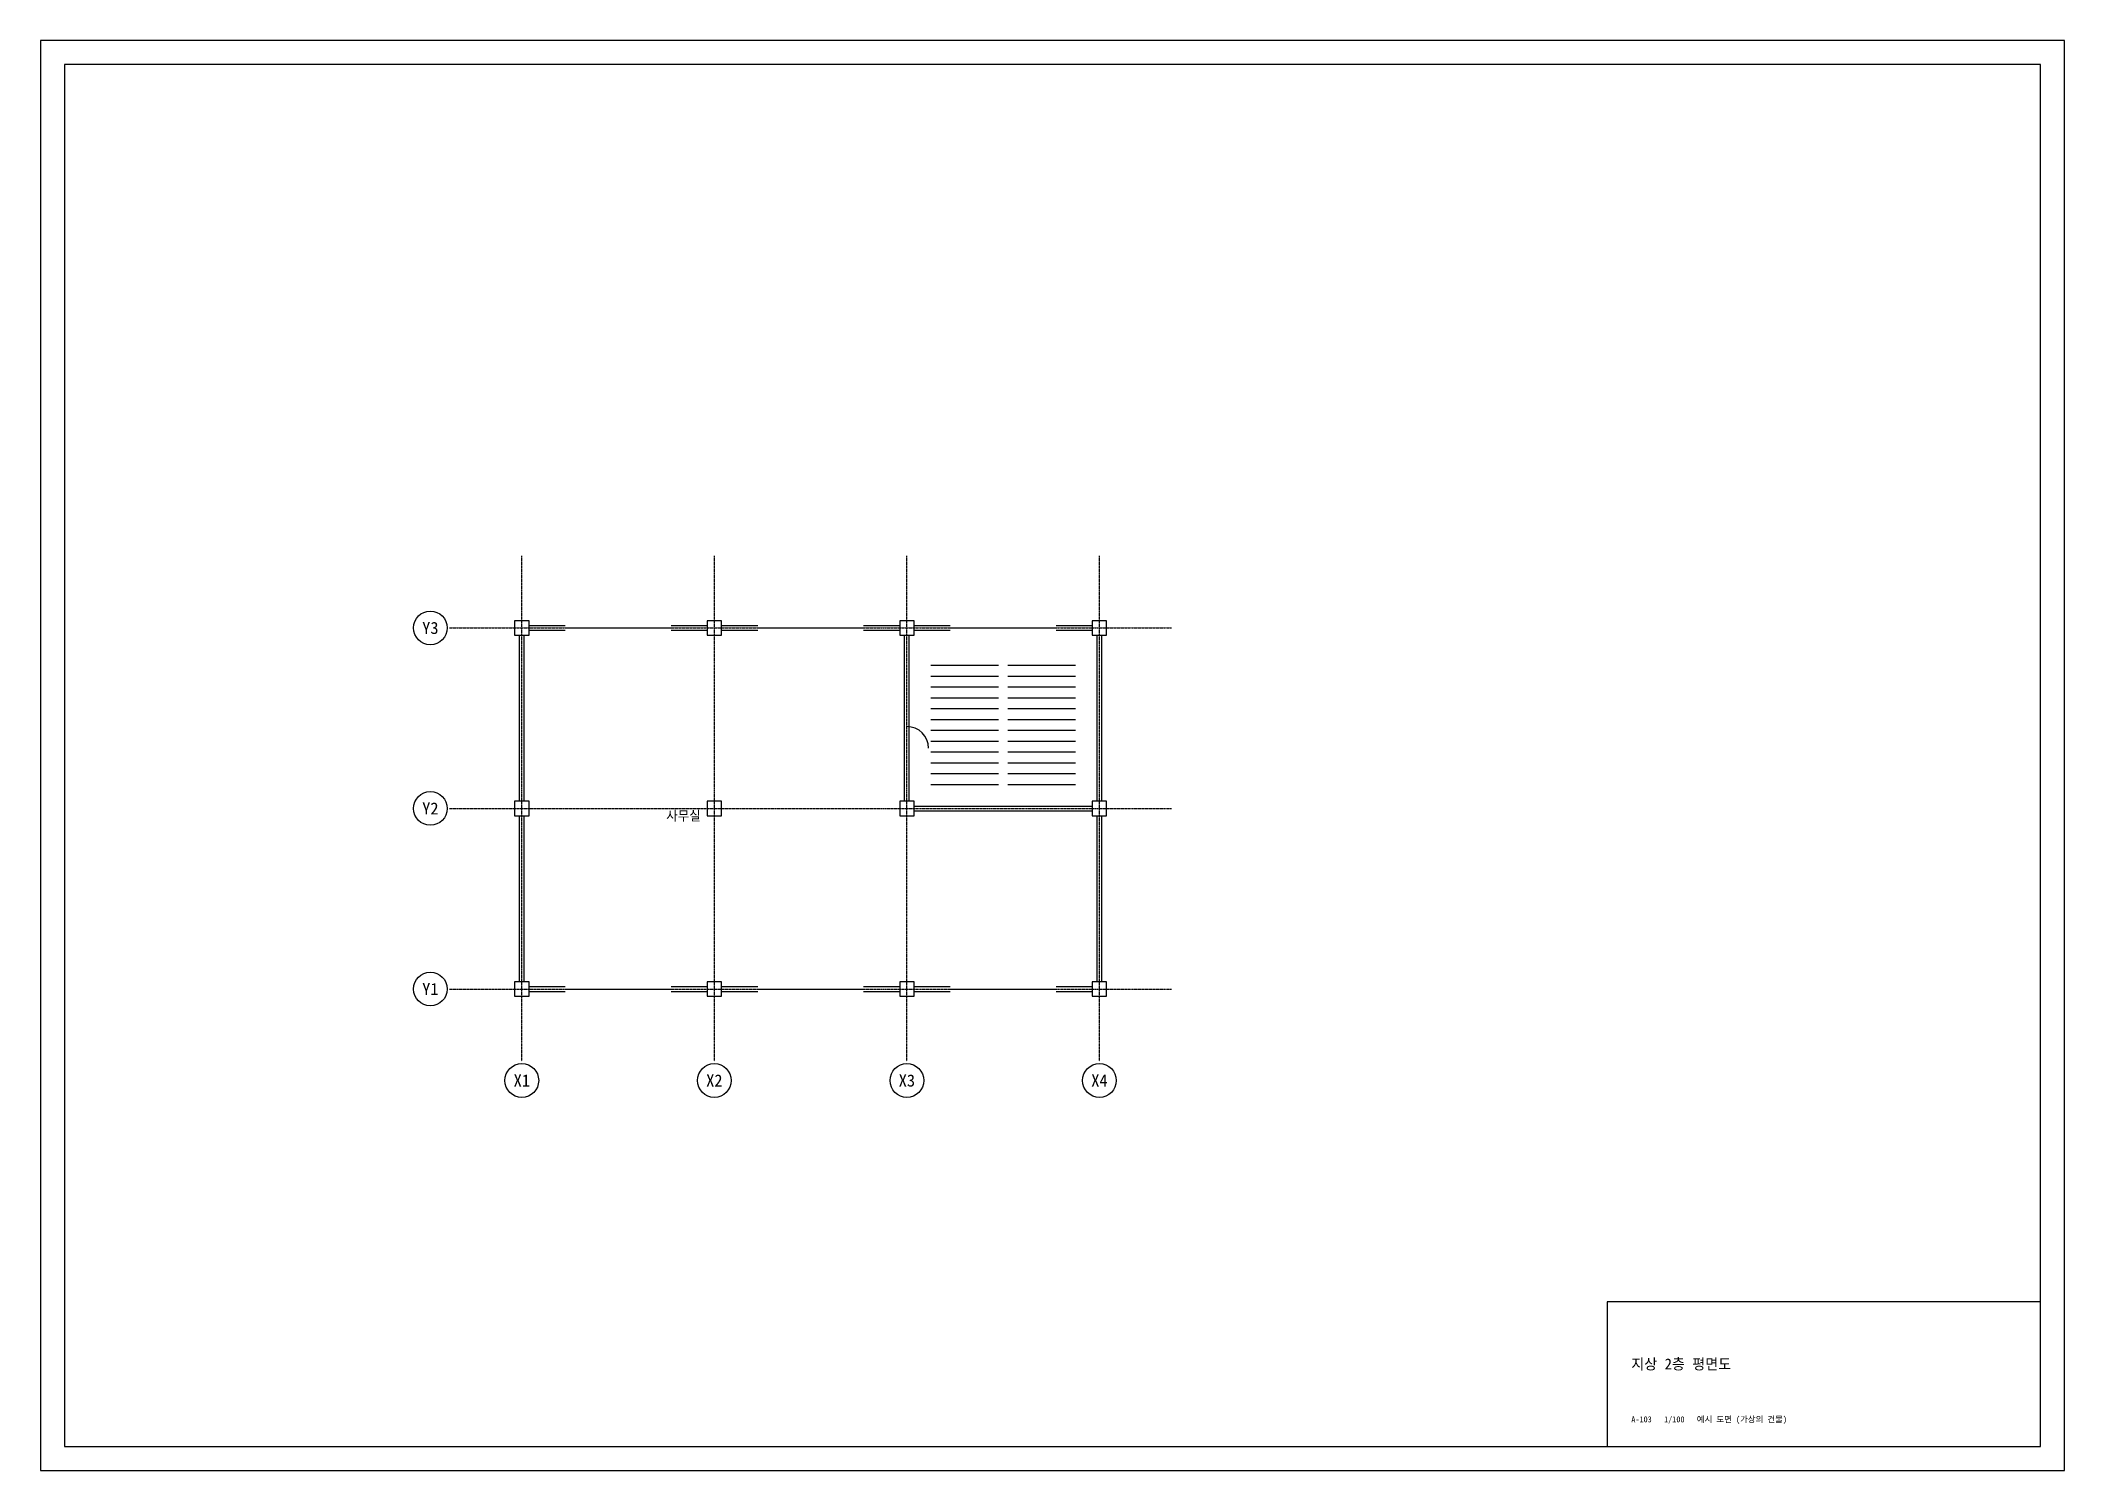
# Model space of a CAD drawing. Header units: millimetres. Extents: x 0 to 420500, y 0 to 59400.
# Drawn here: x 168200 to 252300, y 0 to 59400 of the extents above; entities that cross this region are included whole.
import ezdxf
from ezdxf.enums import TextEntityAlignment as Align

# ---------------------------------------------------------------- set-up
doc = ezdxf.new("R2010")
doc.units = ezdxf.units.MM
doc.linetypes.add('CENTER', pattern=[5.08, 3.175, -0.635, 0.635, -0.635])
for name, color, linetype in [('A-COL', 2, 'Continuous'), ('A-DOOR', 3, 'Continuous'), ('A-GRID', 1, 'Continuous'), ('A-STAIR', 6, 'Continuous'), ('A-TEXT', 7, 'Continuous'), ('A-WALL', 7, 'Continuous'), ('A-WIN', 4, 'Continuous'), ('SHEET', 7, 'Continuous')]:
    doc.layers.add(name, color=color, linetype=linetype)

msp = doc.modelspace()

# ---------------------------------------------------------------- texts
at = {"layer": 'A-GRID'}
for s, p in [('Y3', (184400, 35000)), ('Y2', (184400, 27500)), ('Y1', (184400, 20000)), ('X1', (188200, 16200)), ('X2', (196200, 16200)), ('X3', (204200, 16200)), ('X4', (212200, 16200))]:
    msp.add_text(s, height=500, dxfattribs=at).set_placement(p, align=Align.MIDDLE_CENTER)
at = {"layer": 'A-TEXT'}
msp.add_text('사무실', height=400, dxfattribs=at).set_placement((194200, 27000))
at = {"layer": 'SHEET'}
for s, height, p in [('지상 2층 평면도', 450, (234300, 4200)), ('A-103   1/100   예시 도면 (가상의 건물)', 250, (234300, 2000))]:
    msp.add_text(s, height=height, dxfattribs=at).set_placement(p)

# ---------------------------------------------------------------- linework, layer by layer
at = {"layer": 'A-COL'}
for points in [[(187900, 34700), (188500, 34700), (188500, 35300), (187900, 35300)], [(195900, 34700), (196500, 34700), (196500, 35300), (195900, 35300)], [(203900, 34700), (204500, 34700), (204500, 35300), (203900, 35300)], [(211900, 34700), (212500, 34700), (212500, 35300), (211900, 35300)], [(187900, 27200), (188500, 27200), (188500, 27800), (187900, 27800)], [(195900, 27200), (196500, 27200), (196500, 27800), (195900, 27800)], [(203900, 27200), (204500, 27200), (204500, 27800), (203900, 27800)], [(211900, 27200), (212500, 27200), (212500, 27800), (211900, 27800)], [(187900, 19700), (188500, 19700), (188500, 20300), (187900, 20300)], [(195900, 19700), (196500, 19700), (196500, 20300), (195900, 20300)], [(203900, 19700), (204500, 19700), (204500, 20300), (203900, 20300)], [(211900, 19700), (212500, 19700), (212500, 20300), (211900, 20300)]]:
    msp.add_lwpolyline(points, close=True, dxfattribs=at)
at = {"layer": 'A-DOOR'}
msp.add_arc((204200, 30000), 900, 0, 90, dxfattribs=at)
at = {"layer": 'A-GRID', "linetype": 'CENTER'}
for p, q in [((188200, 17000), (188200, 38000)), ((196200, 17000), (196200, 38000)), ((204200, 17000), (204200, 38000)), ((212200, 17000), (212200, 38000)), ((185200, 35000), (215200, 35000)), ((185200, 27500), (215200, 27500)), ((185200, 20000), (215200, 20000))]:
    msp.add_line(p, q, dxfattribs=at)
at = {"layer": 'A-GRID'}
for centre in [(184400, 35000), (184400, 27500), (184400, 20000), (188200, 16200), (196200, 16200), (204200, 16200), (212200, 16200)]:
    msp.add_circle(centre, 700, dxfattribs=at)
at = {"layer": 'A-STAIR'}
for p, q in [((205200, 33450), (208000, 33450)), ((205200, 33000), (208000, 33000)), ((208400, 33450), (211200, 33450)), ((208400, 33000), (211200, 33000)), ((205200, 32550), (208000, 32550)), ((205200, 32100), (208000, 32100)), ((208400, 32550), (211200, 32550)), ((208400, 32100), (211200, 32100)), ((205200, 31650), (208000, 31650)), ((205200, 31200), (208000, 31200)), ((208400, 31650), (211200, 31650)), ((208400, 31200), (211200, 31200)), ((205200, 30750), (208000, 30750)), ((205200, 30300), (208000, 30300)), ((208400, 30750), (211200, 30750)), ((208400, 30300), (211200, 30300)), ((205200, 29850), (208000, 29850)), ((208400, 29850), (211200, 29850)), ((205200, 29400), (208000, 29400)), ((205200, 28950), (208000, 28950)), ((208400, 29400), (211200, 29400)), ((208400, 28950), (211200, 28950)), ((205200, 28500), (208000, 28500)), ((208400, 28500), (211200, 28500))]:
    msp.add_line(p, q, dxfattribs=at)
at = {"layer": 'A-WALL'}
for p, q in [((188100, 27800), (188100, 34700)), ((188300, 27800), (188300, 34700)), ((188500, 35100), (190000, 35100)), ((188500, 34900), (190000, 34900)), ((194400, 35100), (195900, 35100)), ((194400, 34900), (195900, 34900)), ((196500, 35100), (198000, 35100)), ((196500, 34900), (198000, 34900)), ((202400, 35100), (203900, 35100)), ((202400, 34900), (203900, 34900)), ((204100, 27800), (204100, 34700)), ((204300, 27800), (204300, 34700)), ((204500, 35100), (206000, 35100)), ((204500, 34900), (206000, 34900)), ((210400, 35100), (211900, 35100)), ((210400, 34900), (211900, 34900)), ((212100, 27800), (212100, 34700)), ((212300, 27800), (212300, 34700)), ((188100, 20300), (188100, 27200)), ((188300, 20300), (188300, 27200)), ((204500, 27600), (211900, 27600)), ((204500, 27400), (211900, 27400)), ((212100, 20300), (212100, 27200)), ((212300, 20300), (212300, 27200)), ((188500, 20100), (190000, 20100)), ((188500, 19900), (190000, 19900)), ((194400, 20100), (195900, 20100)), ((194400, 19900), (195900, 19900)), ((196500, 20100), (198000, 20100)), ((196500, 19900), (198000, 19900)), ((202400, 20100), (203900, 20100)), ((202400, 19900), (203900, 19900)), ((204500, 20100), (206000, 20100)), ((204500, 19900), (206000, 19900)), ((210400, 20100), (211900, 20100)), ((210400, 19900), (211900, 19900))]:
    msp.add_line(p, q, dxfattribs=at)
at = {"layer": 'A-WIN'}
for p, q in [((190000, 35000), (194400, 35000)), ((198000, 35000), (202400, 35000)), ((206000, 35000), (210400, 35000)), ((190000, 20000), (194400, 20000)), ((198000, 20000), (202400, 20000)), ((206000, 20000), (210400, 20000))]:
    msp.add_line(p, q, dxfattribs=at)
at = {"layer": 'SHEET'}
for points in [[(168200, 0), (252300, 0), (252300, 59400), (168200, 59400)], [(169200, 1000), (251300, 1000), (251300, 58400), (169200, 58400)], [(233300, 1000), (251300, 1000), (251300, 7000), (233300, 7000)]]:
    msp.add_lwpolyline(points, close=True, dxfattribs=at)

msp.set_redraw_order([(e.dxf.handle, doc.entitydb.next_handle()) for e in msp.query("TEXT MTEXT ATTDEF DIMENSION ARC_DIMENSION")])  # texts and dimensions are drawn at this point

doc.saveas('drawing.dxf')
